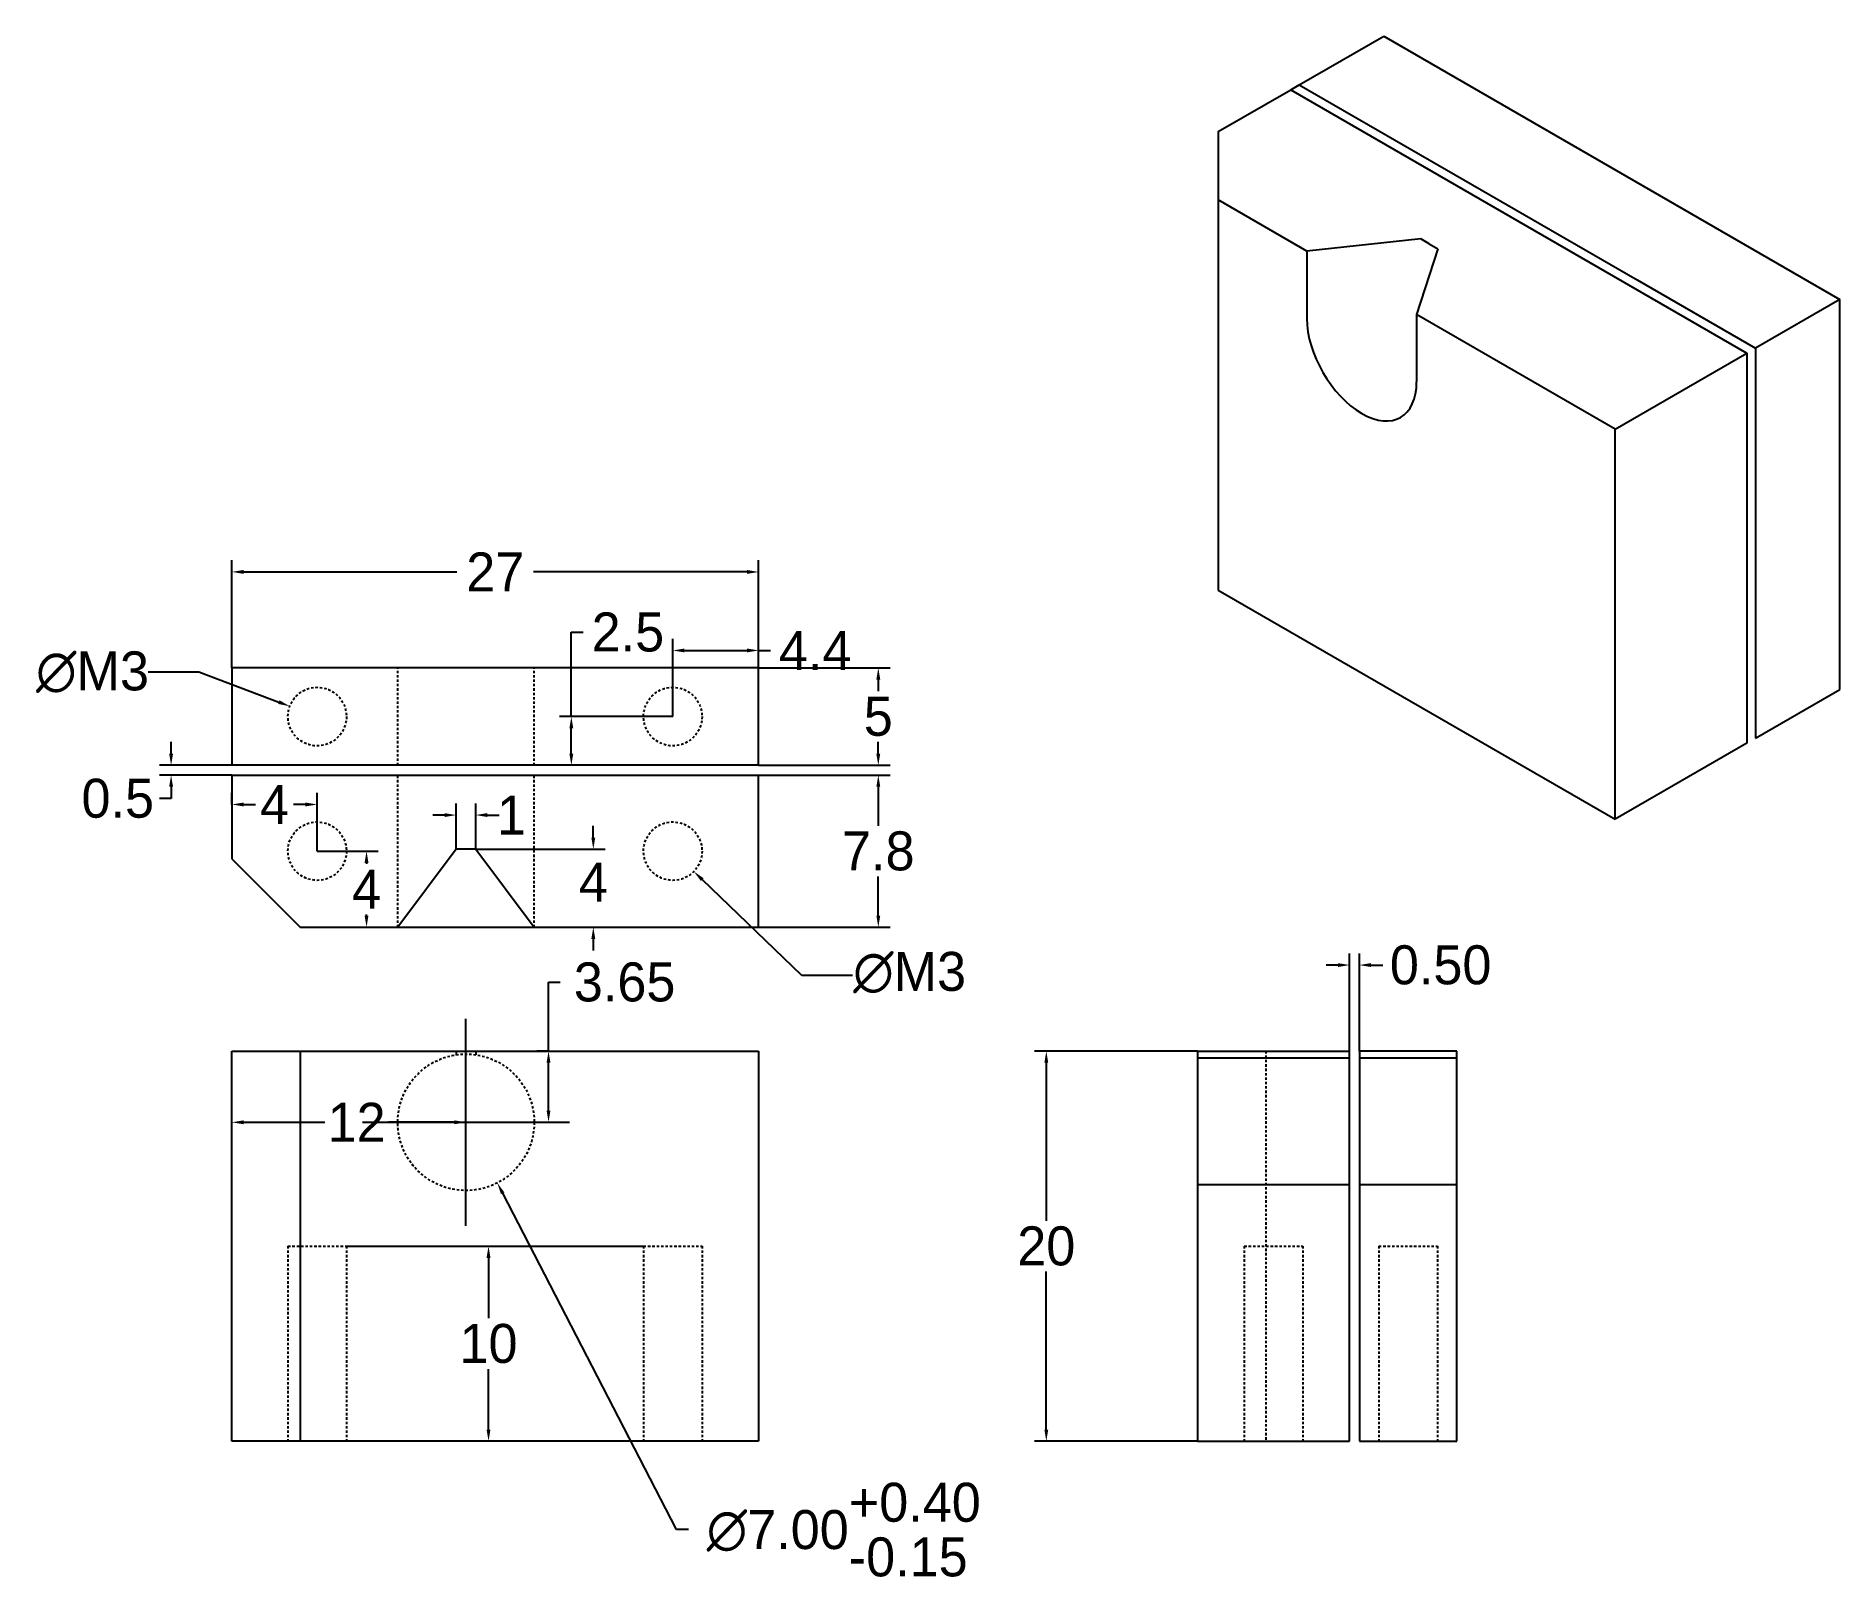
# Model space of a CAD drawing. Header units: millimetres. Extents: x -16619 to -11657, y 7083 to 8935.
# Drawn here: x -15424 to -15331.6, y 8516.4 to 8595.4 of the extents above; entities that cross this region are included whole.
import ezdxf

# ---------------------------------------------------------------- set-up
doc = ezdxf.new("R2010")
doc.units = ezdxf.units.MM
doc.header["$LTSCALE"] = 0.5
doc.header["$MEASUREMENT"] = 0
doc.linetypes.add('HIDDEN', pattern=[0.375, 0.25, -0.125])
for name, color, linetype in [('DIMS', 1, 'Continuous'), ('HIDDEN', 7, 'HIDDEN'), ('MODEL', 7, 'Continuous')]:
    doc.layers.add(name, color=color, linetype=linetype)
doc.dimstyles.get("Standard").update_dxf_attribs({"dimtxt": 0.18, "dimasz": 0.18, "dimexe": 0.18, "dimexo": 0.0625, "dimgap": 0.09, "dimtad": 0, "dimtih": 1, "dimtoh": 1, "dimdec": 4, "dimzin": 0, "dimdsep": 46, "dimtxsty": 'Standard', "dimcen": 0.09, "dimadec": 3, "dimazin": 0, "dimtfac": 1, "dimtdec": 4, "dimtofl": 0, "dimtmove": 0, "dimatfit": 3, "dimfxl": 1, "dimtolj": 1, "dimtzin": 0, "dimarcsym": 0})

msp = doc.modelspace()

# ---------------------------------------------------------------- texts
at = {"layer": 'DIMS', "char_height": 2, "attachment_point": 5}
for insert in [(-15421.149, 8562.79), (-15379.272, 8547.385)]:
    msp.add_mtext('\\A1;∅M3', dxfattribs=dict(at, insert=insert))

# ---------------------------------------------------------------- blocks, each defined once
blk = doc.blocks.new('*D159')
at = {"layer": 'Defpoints', "color": 0}
for p in [(-15387.01, 8567.929), (-15414.01, 8563.014), (-15387.01, 8563.014)]:
    blk.add_point(p, dxfattribs=at)
at = {"layer": 'DIMS', "color": 0, "lineweight": -2}
for p, q in [((-15414.01, 8563.014), (-15414.01, 8568.529)), ((-15387.01, 8563.014), (-15387.01, 8568.529)), ((-15413.41, 8567.929), (-15402.477, 8567.929)), ((-15387.61, 8567.929), (-15398.544, 8567.929))]:
    blk.add_line(p, q, dxfattribs=at)
at = {"layer": 'DIMS', "color": 0}
for points in [[(-15413.41, 8568.029), (-15413.41, 8567.829), (-15414.01, 8567.929)], [(-15387.61, 8568.029), (-15387.61, 8567.829), (-15387.01, 8567.929)]]:
    blk.add_solid(points, dxfattribs=at)
at = {"layer": 'DIMS', "color": 0, "insert": (-15400.51, 8567.929), "char_height": 2, "attachment_point": 5}
blk.add_mtext('\\A1;27', dxfattribs=at)
blk = doc.blocks.new('*D160')
at = {"layer": 'Defpoints', "color": 0}
for p in [(-15387.01, 8563.014), (-15387.01, 8558.014), (-15380.877, 8558.014)]:
    blk.add_point(p, dxfattribs=at)
at = {"layer": 'DIMS', "color": 0, "lineweight": -2}
for p, q in [((-15387.01, 8563.014), (-15380.277, 8563.014)), ((-15380.877, 8562.414), (-15380.877, 8561.814)), ((-15380.877, 8558.614), (-15380.877, 8559.214)), ((-15387.01, 8558.014), (-15380.277, 8558.014))]:
    blk.add_line(p, q, dxfattribs=at)
at = {"layer": 'DIMS', "color": 0}
for points in [[(-15380.977, 8562.414), (-15380.777, 8562.414), (-15380.877, 8563.014)], [(-15380.977, 8558.614), (-15380.777, 8558.614), (-15380.877, 8558.014)]]:
    blk.add_solid(points, dxfattribs=at)
at = {"layer": 'DIMS', "color": 0, "insert": (-15380.877, 8560.514), "char_height": 2, "attachment_point": 5}
blk.add_mtext('\\A1;5', dxfattribs=at)
blk = doc.blocks.new('*D161')
at = {"layer": 'Defpoints', "color": 0}
for p in [(-15387.01, 8557.514), (-15387.01, 8549.714), (-15380.877, 8549.714)]:
    blk.add_point(p, dxfattribs=at)
at = {"layer": 'DIMS', "color": 0, "lineweight": -2}
for p, q in [((-15387.01, 8557.514), (-15380.277, 8557.514)), ((-15380.877, 8556.914), (-15380.877, 8554.914)), ((-15380.877, 8550.314), (-15380.877, 8552.314)), ((-15387.01, 8549.714), (-15380.277, 8549.714))]:
    blk.add_line(p, q, dxfattribs=at)
at = {"layer": 'DIMS', "color": 0}
for points in [[(-15380.977, 8556.914), (-15380.777, 8556.914), (-15380.877, 8557.514)], [(-15380.977, 8550.314), (-15380.777, 8550.314), (-15380.877, 8549.714)]]:
    blk.add_solid(points, dxfattribs=at)
at = {"layer": 'DIMS', "color": 0, "insert": (-15380.877, 8553.614), "char_height": 2, "attachment_point": 5}
blk.add_mtext('\\A1;7.8', dxfattribs=at)
blk = doc.blocks.new('*D162')
at = {"layer": 'Defpoints', "color": 0}
for p in [(-15417.123, 8557.514), (-15414.01, 8558.014), (-15414.01, 8557.514)]:
    blk.add_point(p, dxfattribs=at)
at = {"layer": 'DIMS', "color": 0, "lineweight": -2}
for p, q in [((-15417.123, 8558.614), (-15417.123, 8559.214)), ((-15414.01, 8558.014), (-15417.723, 8558.014)), ((-15414.01, 8557.514), (-15417.723, 8557.514)), ((-15417.123, 8556.914), (-15417.123, 8556.314)), ((-15417.123, 8556.314), (-15417.723, 8556.314))]:
    blk.add_line(p, q, dxfattribs=at)
at = {"layer": 'DIMS', "color": 0}
for points in [[(-15417.223, 8558.614), (-15417.023, 8558.614), (-15417.123, 8558.014)], [(-15417.223, 8556.914), (-15417.023, 8556.914), (-15417.123, 8557.514)]]:
    blk.add_solid(points, dxfattribs=at)
at = {"layer": 'DIMS', "color": 0, "insert": (-15419.856, 8556.314), "char_height": 2, "attachment_point": 5}
blk.add_mtext('\\A1;0.5', dxfattribs=at)
blk = doc.blocks.new('*D163')
at = {"layer": 'Defpoints', "color": 0}
for p in [(-15408.135, 8533.364), (-15400.854, 8523.364), (-15400.854, 8523.364)]:
    blk.add_point(p, dxfattribs=at)
at = {"layer": 'DIMS', "color": 0, "lineweight": -2}
for p, q in [((-15408.135, 8533.364), (-15400.254, 8533.364)), ((-15400.854, 8532.764), (-15400.854, 8529.664)), ((-15400.854, 8523.964), (-15400.854, 8527.064)), ((-15400.854, 8523.364), (-15401.454, 8523.364))]:
    blk.add_line(p, q, dxfattribs=at)
at = {"layer": 'DIMS', "color": 0}
for points in [[(-15400.954, 8532.764), (-15400.754, 8532.764), (-15400.854, 8533.364)], [(-15400.954, 8523.964), (-15400.754, 8523.964), (-15400.854, 8523.364)]]:
    blk.add_solid(points, dxfattribs=at)
at = {"layer": 'DIMS', "color": 0, "insert": (-15400.854, 8528.364), "char_height": 2, "attachment_point": 5}
blk.add_mtext('\\A1;10', dxfattribs=at)
blk = doc.blocks.new('*D164')
at = {"layer": 'Defpoints', "color": 0}
for p in [(-15409.635, 8553.614), (-15409.635, 8549.714), (-15407.106, 8549.714)]:
    blk.add_point(p, dxfattribs=at)
at = {"layer": 'DIMS', "color": 0, "lineweight": -2}
for p, q in [((-15409.635, 8553.614), (-15406.506, 8553.614)), ((-15407.106, 8553.014), (-15407.106, 8552.964)), ((-15407.106, 8550.314), (-15407.106, 8550.364)), ((-15409.635, 8549.714), (-15406.506, 8549.714))]:
    blk.add_line(p, q, dxfattribs=at)
at = {"layer": 'DIMS', "color": 0}
for points in [[(-15407.206, 8553.014), (-15407.006, 8553.014), (-15407.106, 8553.614)], [(-15407.206, 8550.314), (-15407.006, 8550.314), (-15407.106, 8549.714)]]:
    blk.add_solid(points, dxfattribs=at)
at = {"layer": 'DIMS', "color": 0, "insert": (-15407.106, 8551.664), "char_height": 2, "attachment_point": 5}
blk.add_mtext('\\A1;4', dxfattribs=at)
blk = doc.blocks.new('*D165')
at = {"layer": 'Defpoints', "color": 0}
for p in [(-15414.01, 8556.007), (-15414.01, 8556.007), (-15409.635, 8553.614)]:
    blk.add_point(p, dxfattribs=at)
at = {"layer": 'DIMS', "color": 0, "lineweight": -2}
for p, q in [((-15414.01, 8556.007), (-15414.01, 8556.607)), ((-15409.635, 8553.614), (-15409.635, 8556.607)), ((-15413.41, 8556.007), (-15412.789, 8556.007)), ((-15410.235, 8556.007), (-15410.856, 8556.007))]:
    blk.add_line(p, q, dxfattribs=at)
at = {"layer": 'DIMS', "color": 0}
for points in [[(-15413.41, 8556.107), (-15413.41, 8555.907), (-15414.01, 8556.007)], [(-15410.235, 8556.107), (-15410.235, 8555.907), (-15409.635, 8556.007)]]:
    blk.add_solid(points, dxfattribs=at)
at = {"layer": 'DIMS', "color": 0, "insert": (-15411.823, 8556.007), "char_height": 2, "attachment_point": 5}
blk.add_mtext('\\A1;4', dxfattribs=at)
blk = doc.blocks.new('*D166')
at = {"layer": 'Defpoints', "color": 0}
for p in [(-15387.01, 8563.903), (-15391.41, 8560.514), (-15387.01, 8560.514)]:
    blk.add_point(p, dxfattribs=at)
at = {"layer": 'DIMS', "color": 0, "lineweight": -2}
for p, q in [((-15391.41, 8560.514), (-15391.41, 8564.503)), ((-15390.81, 8563.903), (-15387.61, 8563.903)), ((-15387.01, 8560.514), (-15387.01, 8564.503)), ((-15387.01, 8563.903), (-15386.41, 8563.903))]:
    blk.add_line(p, q, dxfattribs=at)
at = {"layer": 'DIMS', "color": 0}
for points in [[(-15390.81, 8564.003), (-15390.81, 8563.803), (-15391.41, 8563.903)], [(-15387.61, 8564.003), (-15387.61, 8563.803), (-15387.01, 8563.903)]]:
    blk.add_solid(points, dxfattribs=at)
at = {"layer": 'DIMS', "color": 0, "insert": (-15384.11, 8563.903), "char_height": 2, "attachment_point": 5}
blk.add_mtext('\\A1;4.4', dxfattribs=at)
blk = doc.blocks.new('*D167')
at = {"layer": 'Defpoints', "color": 0}
for p in [(-15391.41, 8560.514), (-15396.61, 8558.014), (-15391.41, 8558.014)]:
    blk.add_point(p, dxfattribs=at)
at = {"layer": 'DIMS', "color": 0, "lineweight": -2}
for p, q in [((-15396.61, 8560.514), (-15396.61, 8564.836)), ((-15396.61, 8564.836), (-15396.01, 8564.836)), ((-15391.41, 8560.514), (-15397.21, 8560.514)), ((-15396.61, 8558.614), (-15396.61, 8559.914)), ((-15391.41, 8558.014), (-15397.21, 8558.014))]:
    blk.add_line(p, q, dxfattribs=at)
at = {"layer": 'DIMS', "color": 0}
for points in [[(-15396.71, 8559.914), (-15396.51, 8559.914), (-15396.61, 8560.514)], [(-15396.71, 8558.614), (-15396.51, 8558.614), (-15396.61, 8558.014)]]:
    blk.add_solid(points, dxfattribs=at)
at = {"layer": 'DIMS', "color": 0, "insert": (-15393.71, 8564.836), "char_height": 2, "attachment_point": 5}
blk.add_mtext('\\A1;2.5', dxfattribs=at)
blk = doc.blocks.new('*D168')
at = {"layer": 'Defpoints', "color": 0}
for p in [(-15364.522, 8543.364), (-15372.267, 8523.364), (-15364.522, 8523.364)]:
    blk.add_point(p, dxfattribs=at)
at = {"layer": 'DIMS', "color": 0, "lineweight": -2}
for p, q in [((-15364.522, 8543.364), (-15372.867, 8543.364)), ((-15372.267, 8542.764), (-15372.267, 8534.664)), ((-15372.267, 8523.964), (-15372.267, 8532.064)), ((-15364.522, 8523.364), (-15372.867, 8523.364))]:
    blk.add_line(p, q, dxfattribs=at)
at = {"layer": 'DIMS', "color": 0}
for points in [[(-15372.367, 8542.764), (-15372.167, 8542.764), (-15372.267, 8543.364)], [(-15372.367, 8523.964), (-15372.167, 8523.964), (-15372.267, 8523.364)]]:
    blk.add_solid(points, dxfattribs=at)
at = {"layer": 'DIMS', "color": 0, "insert": (-15372.267, 8533.364), "char_height": 2, "attachment_point": 5}
blk.add_mtext('\\A1;20', dxfattribs=at)
blk = doc.blocks.new('*D169')
at = {"layer": 'Defpoints', "color": 0}
for p in [(-15414.01, 8539.714), (-15414.01, 8539.114), (-15402.01, 8539.114)]:
    blk.add_point(p, dxfattribs=at)
at = {"layer": 'DIMS', "color": 0, "lineweight": -2}
for p, q in [((-15414.01, 8539.114), (-15414.01, 8540.314)), ((-15402.01, 8539.114), (-15402.01, 8540.314)), ((-15413.41, 8539.714), (-15409.249, 8539.714)), ((-15402.61, 8539.714), (-15405.982, 8539.714))]:
    blk.add_line(p, q, dxfattribs=at)
at = {"layer": 'DIMS', "color": 0}
for points in [[(-15413.41, 8539.814), (-15413.41, 8539.614), (-15414.01, 8539.714)], [(-15402.61, 8539.814), (-15402.61, 8539.614), (-15402.01, 8539.714)]]:
    blk.add_solid(points, dxfattribs=at)
at = {"layer": 'DIMS', "color": 0, "insert": (-15407.616, 8539.714), "char_height": 2, "attachment_point": 5}
blk.add_mtext('\\A1;12', dxfattribs=at)
blk = doc.blocks.new('*D227')
at = {"layer": 'Defpoints', "color": 0}
for p in [(-15356.222, 8547.774), (-15356.722, 8543.364), (-15356.222, 8543.364)]:
    blk.add_point(p, dxfattribs=at)
at = {"layer": 'DIMS', "color": 0, "lineweight": -2}
for p, q in [((-15356.722, 8543.364), (-15356.722, 8548.374)), ((-15356.222, 8543.364), (-15356.222, 8548.374)), ((-15357.322, 8547.774), (-15357.922, 8547.774)), ((-15355.622, 8547.774), (-15355.022, 8547.774))]:
    blk.add_line(p, q, dxfattribs=at)
at = {"layer": 'DIMS', "color": 0}
for points in [[(-15357.322, 8547.874), (-15357.322, 8547.674), (-15356.722, 8547.774)], [(-15355.622, 8547.874), (-15355.622, 8547.674), (-15356.222, 8547.774)]]:
    blk.add_solid(points, dxfattribs=at)
at = {"layer": 'DIMS', "color": 0, "insert": (-15352.055, 8547.774), "char_height": 2, "attachment_point": 5}
blk.add_mtext('\\A1;0.50', dxfattribs=at)
blk = doc.blocks.new('*D228')
at = {"layer": 'Defpoints', "color": 0}
for p in [(-15397.779, 8543.364), (-15397.779, 8543.364), (-15402.01, 8539.714)]:
    blk.add_point(p, dxfattribs=at)
at = {"layer": 'DIMS', "color": 0, "lineweight": -2}
for p, q in [((-15397.779, 8543.364), (-15397.779, 8546.896)), ((-15397.779, 8546.896), (-15397.179, 8546.896)), ((-15397.779, 8543.364), (-15398.379, 8543.364)), ((-15397.779, 8540.314), (-15397.779, 8542.764)), ((-15402.01, 8539.714), (-15397.179, 8539.714))]:
    blk.add_line(p, q, dxfattribs=at)
at = {"layer": 'DIMS', "color": 0}
for points in [[(-15397.879, 8542.764), (-15397.679, 8542.764), (-15397.779, 8543.364)], [(-15397.879, 8540.314), (-15397.679, 8540.314), (-15397.779, 8539.714)]]:
    blk.add_solid(points, dxfattribs=at)
at = {"layer": 'DIMS', "color": 0, "insert": (-15393.879, 8546.896), "char_height": 2, "attachment_point": 5}
blk.add_mtext('\\A1;3.65', dxfattribs=at)
blk = doc.blocks.new('*D229')
at = {"layer": 'Defpoints', "color": 0}
for p in [(-15401.51, 8553.714), (-15398.51, 8549.714), (-15395.483, 8549.714)]:
    blk.add_point(p, dxfattribs=at)
at = {"layer": 'DIMS', "color": 0, "lineweight": -2}
for p, q in [((-15395.483, 8554.314), (-15395.483, 8554.914)), ((-15401.51, 8553.714), (-15394.883, 8553.714)), ((-15398.51, 8549.714), (-15394.883, 8549.714)), ((-15395.483, 8549.114), (-15395.483, 8548.514))]:
    blk.add_line(p, q, dxfattribs=at)
at = {"layer": 'DIMS', "color": 0}
for points in [[(-15395.583, 8554.314), (-15395.383, 8554.314), (-15395.483, 8553.714)], [(-15395.583, 8549.114), (-15395.383, 8549.114), (-15395.483, 8549.714)]]:
    blk.add_solid(points, dxfattribs=at)
at = {"layer": 'DIMS', "color": 0, "insert": (-15395.483, 8552.028), "char_height": 2, "attachment_point": 5}
blk.add_mtext('\\A1;4', dxfattribs=at)
blk = doc.blocks.new('*D230')
at = {"layer": 'Defpoints', "color": 0}
for p in [(-15401.51, 8555.464), (-15402.51, 8553.714), (-15401.51, 8553.714)]:
    blk.add_point(p, dxfattribs=at)
at = {"layer": 'DIMS', "color": 0, "lineweight": -2}
for p, q in [((-15402.51, 8553.714), (-15402.51, 8556.064)), ((-15401.51, 8553.714), (-15401.51, 8556.064)), ((-15403.11, 8555.464), (-15403.71, 8555.464)), ((-15400.91, 8555.464), (-15400.31, 8555.464))]:
    blk.add_line(p, q, dxfattribs=at)
at = {"layer": 'DIMS', "color": 0}
for points in [[(-15403.11, 8555.564), (-15403.11, 8555.364), (-15402.51, 8555.464)], [(-15400.91, 8555.564), (-15400.91, 8555.364), (-15401.51, 8555.464)]]:
    blk.add_solid(points, dxfattribs=at)
at = {"layer": 'DIMS', "color": 0, "insert": (-15399.677, 8555.464), "char_height": 2, "attachment_point": 5}
blk.add_mtext('\\A1;1', dxfattribs=at)
blk = doc.blocks.new('*D243')
at = {"layer": 'Defpoints', "color": 0}
for p in [(-15403.618, 8542.823), (-15400.403, 8536.605)]:
    blk.add_point(p, dxfattribs=at)
at = {"layer": 'DIMS', "color": 0, "lineweight": -2}
for p, q in [((-15402.01, 8534.414), (-15402.01, 8545.014)), ((-15407.31, 8539.714), (-15396.71, 8539.714)), ((-15391.213, 8518.834), (-15400.127, 8536.072)), ((-15390.613, 8518.834), (-15391.213, 8518.834))]:
    blk.add_line(p, q, dxfattribs=at)
at = {"layer": 'DIMS', "color": 0}
blk.add_solid([(-15400.038, 8536.118), (-15400.216, 8536.026), (-15400.403, 8536.605)], dxfattribs=at)
at = {"layer": 'DIMS', "color": 0, "insert": (-15382.647, 8518.834), "char_height": 2, "attachment_point": 5}
blk.add_mtext('\\A1;∅7.00\\S+0.40^ -0.15;', dxfattribs=at)

# ---------------------------------------------------------------- dimensions: what is measured, and where the dimension line sits
at = {"layer": 'DIMS'}
for base, p1, p2, override, picture, middle in [((-15387.01, 8567.929), (-15414.01, 8563.014), (-15387.01, 8563.014), {"dimtxt": 2, "dimasz": 0.6, "dimexe": 0.6, "dimexo": 0, "dimgap": 0.3, "dimdec": 0, "dimcen": 5.3, "dimadec": 1, "dimtdec": 2}, '*D159', (-15400.51, 8567.929)), ((-15387.01, 8563.903), (-15391.41, 8560.514), (-15387.01, 8560.514), {"dimtxt": 2, "dimasz": 0.6, "dimexe": 0.6, "dimexo": 0, "dimgap": 0.3, "dimdec": 1, "dimcen": 5.3, "dimadec": 1, "dimtdec": 2}, '*D166', (-15384.11, 8563.903)), ((-15401.51, 8555.464), (-15402.51, 8553.714), (-15401.51, 8553.714), {"dimtxt": 2, "dimasz": 0.6, "dimexe": 0.6, "dimexo": 0, "dimgap": 0.3, "dimdec": 0, "dimcen": 5.3, "dimadec": 1, "dimtdec": 2}, '*D230', (-15399.677, 8555.464))]:
    dim = msp.add_linear_dim(base=base, p1=p1, p2=p2, dimstyle='Standard', override=override, dxfattribs=at)
    dim.commit()
    dim.dimension.update_dxf_attribs({"geometry": picture, "text_midpoint": middle})
for base, p1, p2, override, picture, middle in [((-15396.61, 8558.014), (-15391.41, 8560.514), (-15391.41, 8558.014), {"dimtxt": 2, "dimasz": 0.6, "dimexe": 0.6, "dimexo": 0, "dimgap": 0.3, "dimdec": 1, "dimcen": 5.3, "dimadec": 1, "dimtdec": 2}, '*D167', (-15393.71, 8564.836)), ((-15395.483, 8549.714), (-15401.51, 8553.714), (-15398.51, 8549.714), {"dimtxt": 2, "dimasz": 0.6, "dimexe": 0.6, "dimexo": 0, "dimgap": 0.3, "dimdec": 0, "dimcen": 5.3, "dimadec": 1, "dimtdec": 2}, '*D229', (-15395.483, 8552.028)), ((-15407.106, 8549.714), (-15409.635, 8553.614), (-15409.635, 8549.714), {"dimtxt": 2, "dimasz": 0.6, "dimexe": 0.6, "dimexo": 0, "dimgap": 0.3, "dimdec": 0, "dimcen": 5.3, "dimadec": 1, "dimtdec": 2}, '*D164', (-15407.106, 8551.664)), ((-15397.779, 8543.364), (-15402.01, 8539.714), (-15397.779, 8543.364), {"dimtxt": 2, "dimasz": 0.6, "dimexe": 0.6, "dimexo": 0, "dimgap": 0.3, "dimdec": 2, "dimcen": 5.3, "dimadec": 1, "dimtdec": 2}, '*D228', (-15393.879, 8546.896)), ((-15400.854, 8523.364), (-15408.135, 8533.364), (-15400.854, 8523.364), {"dimtxt": 2, "dimasz": 0.6, "dimexe": 0.6, "dimexo": 0, "dimgap": 0.3, "dimdec": 0, "dimcen": 5.3, "dimadec": 1, "dimtdec": 2}, '*D163', (-15400.854, 8528.364))]:
    dim = msp.add_linear_dim(base=base, p1=p1, p2=p2, angle=90, dimstyle='Standard', override=override, dxfattribs=at)
    dim.commit()
    dim.dimension.update_dxf_attribs({"geometry": picture, "text_midpoint": middle, "dimtype": 160})
for base, p1, p2, override, picture, middle in [((-15380.877, 8558.014), (-15387.01, 8563.014), (-15387.01, 8558.014), {"dimtxt": 2, "dimasz": 0.6, "dimexe": 0.6, "dimexo": 0, "dimgap": 0.3, "dimdec": 0, "dimcen": 5.3, "dimadec": 1, "dimtdec": 2}, '*D160', (-15380.877, 8560.514)), ((-15417.123, 8557.514), (-15414.01, 8558.014), (-15414.01, 8557.514), {"dimtxt": 2, "dimasz": 0.6, "dimexe": 0.6, "dimexo": 0, "dimgap": 0.3, "dimdec": 1, "dimcen": 5.3, "dimadec": 1, "dimtdec": 2}, '*D162', (-15419.856, 8556.314)), ((-15380.877, 8549.714), (-15387.01, 8557.514), (-15387.01, 8549.714), {"dimtxt": 2, "dimasz": 0.6, "dimexe": 0.6, "dimexo": 0, "dimgap": 0.3, "dimdec": 1, "dimcen": 5.3, "dimadec": 1, "dimtdec": 2}, '*D161', (-15380.877, 8553.614)), ((-15372.267, 8523.364), (-15364.522, 8543.364), (-15364.522, 8523.364), {"dimtxt": 2, "dimasz": 0.6, "dimexe": 0.6, "dimexo": 0, "dimgap": 0.3, "dimdec": 0, "dimcen": 5.3, "dimadec": 1, "dimtdec": 2}, '*D168', (-15372.267, 8533.364))]:
    dim = msp.add_linear_dim(base=base, p1=p1, p2=p2, angle=90, dimstyle='Standard', override=override, dxfattribs=at)
    dim.commit()
    dim.dimension.update_dxf_attribs({"geometry": picture, "text_midpoint": middle})
for base, p1, p2, override, picture, middle in [((-15414.01, 8556.007), (-15409.635, 8553.614), (-15414.01, 8556.007), {"dimtxt": 2, "dimasz": 0.6, "dimexe": 0.6, "dimexo": 0, "dimgap": 0.3, "dimdec": 0, "dimcen": 5.3, "dimadec": 1, "dimtdec": 2}, '*D165', (-15411.823, 8556.007)), ((-15356.222, 8547.774), (-15356.722, 8543.364), (-15356.222, 8543.364), {"dimtxt": 2, "dimasz": 0.6, "dimexe": 0.6, "dimexo": 0, "dimgap": 0.3, "dimdec": 2, "dimcen": 5.3, "dimadec": 1, "dimtdec": 2}, '*D227', (-15352.055, 8547.774)), ((-15414.01, 8539.714), (-15402.01, 8539.114), (-15414.01, 8539.114), {"dimtxt": 2, "dimasz": 0.6, "dimexe": 0.6, "dimexo": 0, "dimgap": 0.3, "dimdec": 0, "dimcen": 5.3, "dimadec": 1, "dimtdec": 2}, '*D169', (-15407.616, 8539.714))]:
    dim = msp.add_linear_dim(base=base, p1=p1, p2=p2, dimstyle='Standard', override=override, dxfattribs=at)
    dim.commit()
    dim.dimension.update_dxf_attribs({"geometry": picture, "text_midpoint": middle, "dimtype": 160})
dim = msp.add_diameter_dim_2p(p1=(-15403.618, 8542.823), p2=(-15400.403, 8536.605), dimstyle='Standard', override={"dimtxt": 2, "dimasz": 0.6, "dimexe": 0.6, "dimexo": 0, "dimgap": 0.3, "dimdec": 2, "dimcen": 5.3, "dimadec": 1, "dimtol": 1, "dimlim": 0, "dimtp": 0.4, "dimtm": 0.15, "dimtdec": 2}, dxfattribs=at)
dim.commit()
dim.dimension.update_dxf_attribs({"geometry": '*D243', "text_midpoint": (-15382.647, 8518.834), "dimtype": 163})

# ---------------------------------------------------------------- linework, layer by layer
at = {"layer": 'DIMS'}
for p, q in [((-15418.296, 8562.799), (-15415.696, 8562.799)), ((-15415.696, 8562.799), (-15411.6, 8561.255)), ((-15384.801, 8547.232), (-15389.9, 8552.155)), ((-15382.201, 8547.232), (-15384.801, 8547.232)), ((-15400.254, 8533.364), (-15392.91, 8533.364))]:
    msp.add_line(p, q, dxfattribs=at)
for points in [[(-15411.565, 8561.348), (-15411.635, 8561.161), (-15411.039, 8561.043)], [(-15389.83, 8552.227), (-15389.969, 8552.083), (-15390.331, 8552.572)]]:
    msp.add_solid(points, dxfattribs=at)
at = {"layer": 'HIDDEN'}
for p, q in [((-15405.51, 8558.014), (-15405.51, 8563.014)), ((-15398.51, 8558.014), (-15398.51, 8563.014)), ((-15387.01, 8563.014), (-15391.41, 8563.014)), ((-15405.51, 8549.714), (-15405.51, 8557.514)), ((-15398.51, 8549.714), (-15398.51, 8557.514)), ((-15361.022, 8543.364), (-15361.022, 8523.364)), ((-15411.135, 8533.364), (-15408.135, 8533.364)), ((-15411.135, 8533.364), (-15411.135, 8523.364)), ((-15408.135, 8533.364), (-15408.135, 8523.364)), ((-15392.91, 8533.364), (-15392.91, 8523.364)), ((-15392.91, 8533.364), (-15389.91, 8533.364)), ((-15389.91, 8533.364), (-15389.91, 8523.364)), ((-15362.122, 8533.364), (-15359.122, 8533.364)), ((-15362.122, 8533.364), (-15362.122, 8523.364)), ((-15359.122, 8533.364), (-15359.122, 8523.364)), ((-15355.222, 8533.364), (-15352.222, 8533.364)), ((-15355.222, 8533.364), (-15355.222, 8523.364)), ((-15352.222, 8533.364), (-15352.222, 8523.364))]:
    msp.add_line(p, q, dxfattribs=at)
for centre, radius in [((-15409.635, 8560.514), 1.5), ((-15391.41, 8560.514), 1.5), ((-15409.635, 8553.614), 1.5), ((-15391.41, 8553.614), 1.5), ((-15402.01, 8539.714), 3.5)]:
    msp.add_circle(centre, radius, dxfattribs=at)
at = {"layer": 'MODEL'}
for p, q in [((-15359.304, 8592.901), (-15354.974, 8595.401)), ((-15354.974, 8595.401), (-15331.592, 8581.901)), ((-15363.461, 8590.501), (-15359.737, 8592.651)), ((-15359.737, 8592.651), (-15359.304, 8592.901)), ((-15359.737, 8592.651), (-15336.355, 8579.151)), ((-15359.304, 8592.901), (-15341.984, 8582.901)), ((-15363.461, 8590.501), (-15363.461, 8587.001)), ((-15358.915, 8584.376), (-15363.461, 8587.001)), ((-15363.461, 8587.001), (-15363.461, 8567.001)), ((-15353.069, 8585.001), (-15358.915, 8584.376)), ((-15358.915, 8584.376), (-15358.915, 8580.926)), ((-15352.203, 8584.501), (-15353.285, 8581.126)), ((-15352.636, 8584.751), (-15353.069, 8585.001)), ((-15352.636, 8584.751), (-15352.203, 8584.501)), ((-15341.984, 8582.901), (-15335.922, 8579.401)), ((-15331.592, 8581.901), (-15335.922, 8579.401)), ((-15331.592, 8561.901), (-15331.592, 8581.901)), ((-15343.11, 8575.251), (-15353.285, 8581.126)), ((-15353.285, 8581.126), (-15353.285, 8577.676)), ((-15343.11, 8575.251), (-15336.355, 8579.151)), ((-15336.355, 8579.151), (-15336.355, 8559.151)), ((-15335.922, 8579.401), (-15335.922, 8559.401)), ((-15343.11, 8555.251), (-15343.11, 8575.251)), ((-15363.461, 8567.001), (-15343.11, 8555.251)), ((-15387.01, 8563.014), (-15414.01, 8563.014)), ((-15414.01, 8563.014), (-15414.01, 8558.014)), ((-15387.01, 8563.014), (-15402.01, 8563.014)), ((-15387.01, 8558.014), (-15387.01, 8563.014)), ((-15335.922, 8559.401), (-15331.592, 8561.901)), ((-15336.355, 8559.151), (-15343.11, 8555.251)), ((-15387.01, 8558.014), (-15414.01, 8558.014)), ((-15414.01, 8557.514), (-15387.01, 8557.514)), ((-15414.01, 8557.514), (-15414.01, 8553.214)), ((-15387.01, 8549.714), (-15387.01, 8557.514)), ((-15402.51, 8553.714), (-15405.51, 8549.714)), ((-15401.51, 8553.714), (-15402.51, 8553.714)), ((-15401.51, 8553.714), (-15398.51, 8549.714)), ((-15414.01, 8553.214), (-15410.51, 8549.714)), ((-15410.51, 8549.714), (-15387.01, 8549.714)), ((-15414.01, 8543.364), (-15387.01, 8543.364)), ((-15414.01, 8523.364), (-15414.01, 8543.364)), ((-15410.51, 8543.364), (-15410.51, 8523.364)), ((-15402.51, 8543.364), (-15402.51, 8543.178)), ((-15401.51, 8543.364), (-15401.51, 8543.178)), ((-15387.01, 8543.364), (-15387.01, 8523.364)), ((-15364.522, 8543.364), (-15364.522, 8523.364)), ((-15364.522, 8543.364), (-15356.722, 8543.364)), ((-15364.522, 8543.026), (-15356.722, 8543.026)), ((-15356.722, 8523.364), (-15356.722, 8543.364)), ((-15356.222, 8543.364), (-15356.222, 8523.364)), ((-15351.222, 8543.364), (-15356.222, 8543.364)), ((-15356.222, 8543.026), (-15351.222, 8543.026)), ((-15351.222, 8523.364), (-15351.222, 8543.364)), ((-15364.522, 8536.526), (-15356.722, 8536.526)), ((-15356.222, 8536.526), (-15351.222, 8536.526)), ((-15387.01, 8523.364), (-15414.01, 8523.364)), ((-15364.522, 8523.364), (-15356.722, 8523.364)), ((-15362.122, 8523.364), (-15359.122, 8523.364)), ((-15356.222, 8523.364), (-15351.222, 8523.364)), ((-15355.222, 8523.364), (-15352.222, 8523.364))]:
    msp.add_line(p, q, dxfattribs=at)
msp.add_ellipse((-15356.1, 8579.301), major_axis=(1.99, -3.447), ratio=0.57735, start_param=3.926991, end_param=7.068583, dxfattribs=at)

msp.set_redraw_order([(e.dxf.handle, doc.entitydb.next_handle()) for e in msp.query("TEXT MTEXT ATTDEF DIMENSION ARC_DIMENSION")])  # texts and dimensions are drawn at this point

doc.saveas('drawing.dxf')
